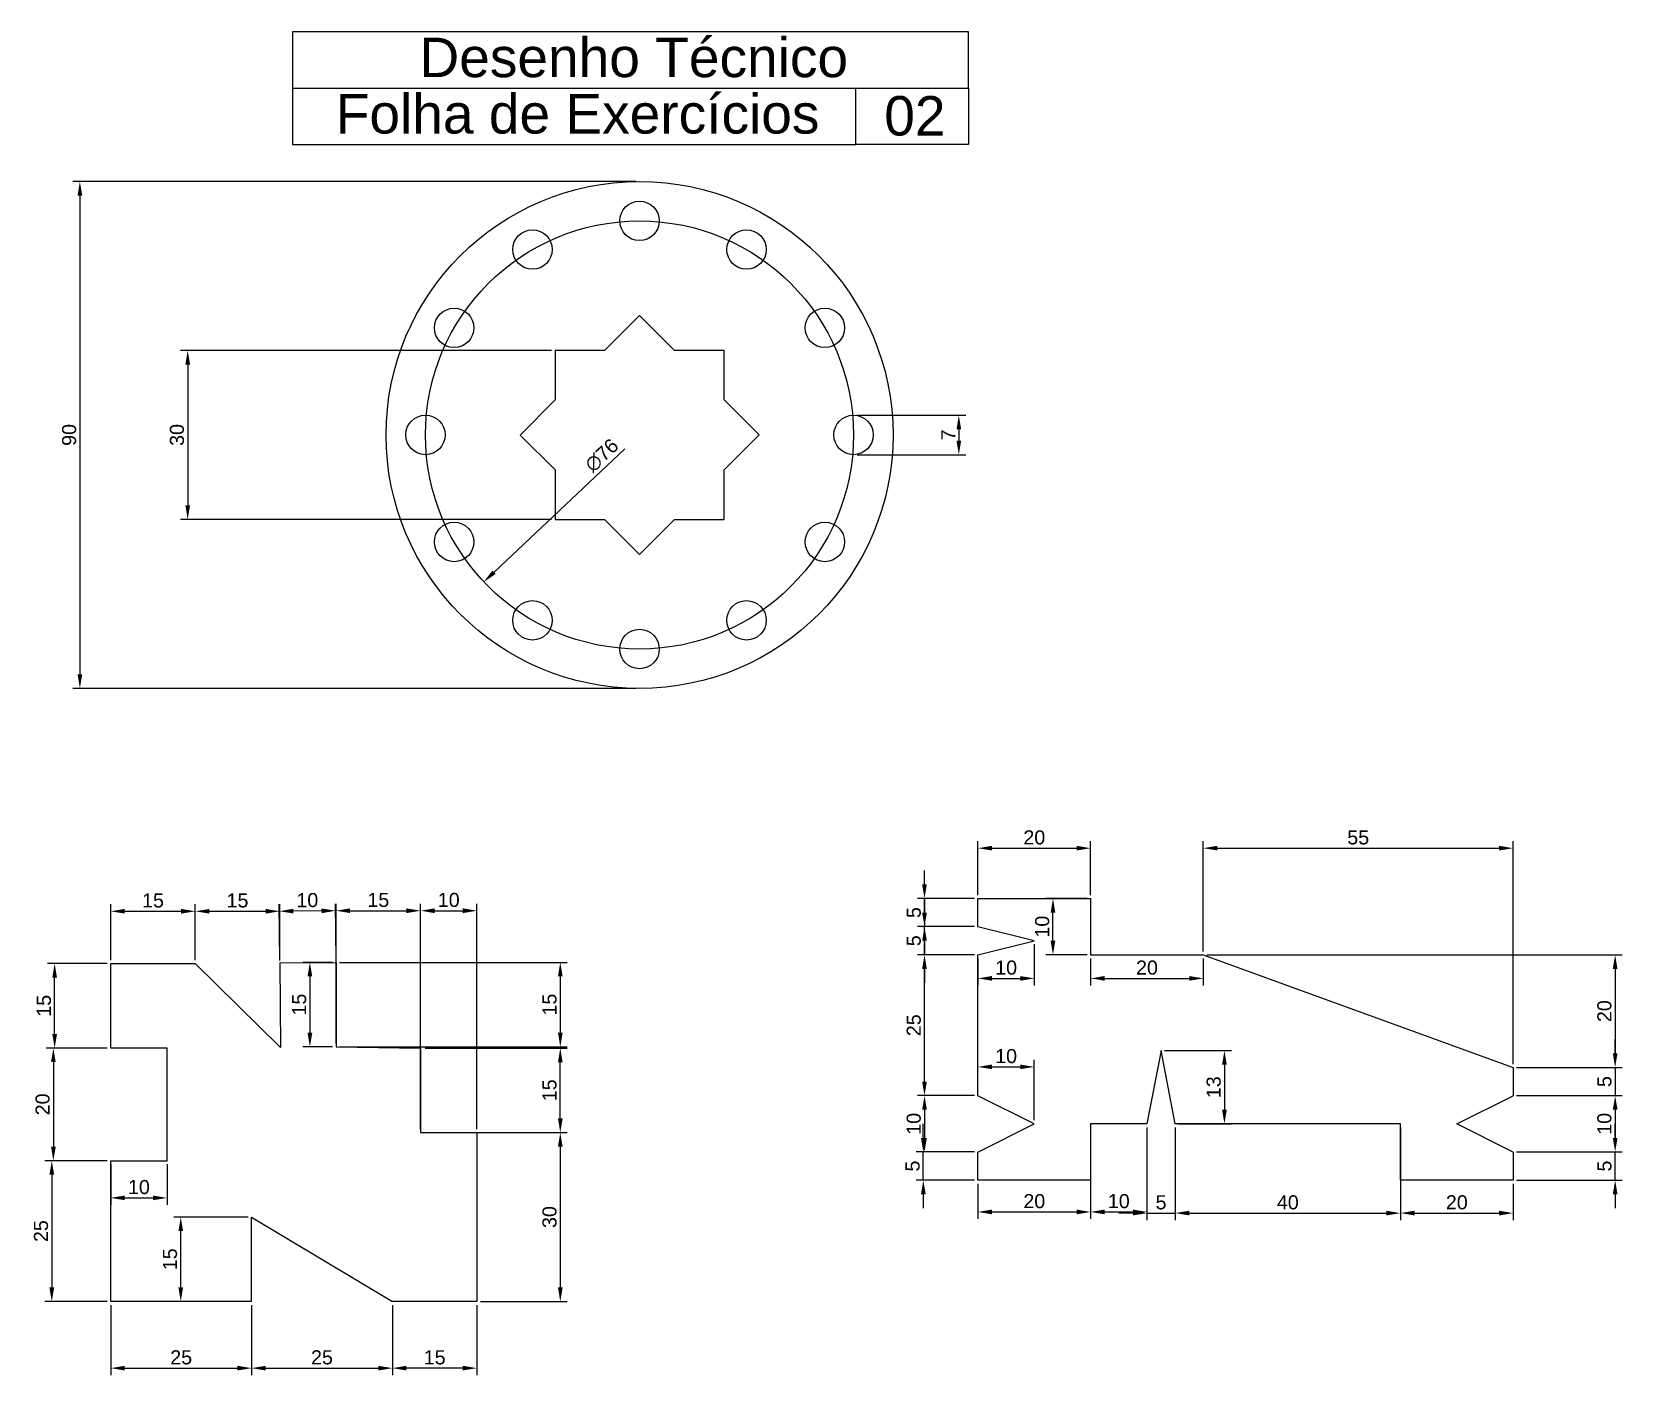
# Model space of a CAD drawing. Header units: millimetres. Extents: x 2318 to 2600, y 2111 to 2349.
import ezdxf

# ---------------------------------------------------------------- set-up
doc = ezdxf.new("R2010")
doc.units = ezdxf.units.MM
doc.layers.add('Imagem 01', color=1, linetype='Continuous')
doc.styles.get("Standard").update_dxf_attribs({"font": 'arial.ttf'})
doc.dimstyles.new('ISO-25', dxfattribs={"dimtxt": 2.5, "dimasz": 2.5, "dimexe": 1.25, "dimexo": 0.625, "dimtad": 1, "dimtxsty": 'Standard', "dimcen": 2.5, "dimadec": 0, "dimazin": 0, "dimtfac": 1, "dimtmove": 0, "dimatfit": 3, "dimfxl": 1, "dimarcsym": 0})

msp = doc.modelspace()

# ---------------------------------------------------------------- texts
at = {"char_height": 7, "attachment_point": 1}
for s, width, insert in [('\\pi22.508;Desenho Técnico', 120, (2363.952, 2348.008)), ('\\pi7.6514;Folha de Exercícios', 100, (2363.952, 2337.998)), ('\\pi5.0222;02', 20, (2463.952, 2337.646))]:
    msp.add_mtext_dynamic_manual_height_columns(s, width=width, gutter_width=12.5, heights=[0], dxfattribs=dict(at, insert=insert))

# ---------------------------------------------------------------- blocks, each defined once
blk = doc.blocks.new('*U2')
at = {"layer": 'Imagem 01'}
blk.add_circle((0, 0), 3.5, dxfattribs=at)
blk = doc.blocks.new('*U3')
at = {"layer": 'Imagem 01', "color": 0, "linetype": 'ByBlock', "lineweight": -2, "transparency": 16777216}
for p, rotation in [((2425.53, 2315.49), 89.99999999999997), ((2406.53, 2310.4), 119.9999999999999), ((2444.53, 2310.4), 59.99999999999996), ((2392.62, 2296.49), 150), ((2458.44, 2296.49), 29.99999999999999), ((2387.53, 2277.49), 180), ((2392.62, 2258.49), 209.9999999999999), ((2458.44, 2258.49), 329.9999999999999), ((2406.53, 2244.58), 239.9999999999999), ((2444.53, 2244.58), 299.9999999999999), ((2425.53, 2239.49), 269.9999999999998)]:
    blk.add_blockref('*U2', p, dxfattribs=dict(at, rotation=rotation))
blk.add_blockref('*U2', (2463.53, 2277.49), dxfattribs=at)
blk = doc.blocks.new('*D4')
at = {"layer": 'Defpoints', "color": 0, "transparency": 16777216}
for p in [(2410.53, 2292.49), (2345.32, 2262.49), (2410.53, 2262.49)]:
    blk.add_point(p, dxfattribs=at)
at = {"layer": 'Imagem 01', "color": 0, "lineweight": -2, "transparency": 16777216}
for p, q in [((2409.91, 2292.49), (2344.07, 2292.49)), ((2345.32, 2289.99), (2345.32, 2264.99)), ((2409.91, 2262.49), (2344.07, 2262.49))]:
    blk.add_line(p, q, dxfattribs=at)
at = {"layer": 'Imagem 01', "color": 0, "transparency": 16777216}
for points in [[(2344.91, 2289.99), (2345.74, 2289.99), (2345.32, 2292.49)], [(2344.91, 2264.99), (2345.74, 2264.99), (2345.32, 2262.49)]]:
    blk.add_solid(points, dxfattribs=at)
at = {"layer": 'Imagem 01', "color": 0, "transparency": 16777216, "insert": (2343.42, 2277.49), "char_height": 2.5, "attachment_point": 5, "rotation": 90}
blk.add_mtext('30', dxfattribs=at)
blk = doc.blocks.new('*D5')
at = {"layer": 'Defpoints', "color": 0, "transparency": 16777216}
for p in [(2425.53, 2322.49), (2326.18, 2232.49), (2425.53, 2232.49)]:
    blk.add_point(p, dxfattribs=at)
at = {"layer": 'Imagem 01', "color": 0, "lineweight": -2, "transparency": 16777216}
for p, q in [((2424.91, 2322.49), (2324.93, 2322.49)), ((2326.18, 2319.99), (2326.18, 2234.99)), ((2424.91, 2232.49), (2324.93, 2232.49))]:
    blk.add_line(p, q, dxfattribs=at)
at = {"layer": 'Imagem 01', "color": 0, "transparency": 16777216}
for points in [[(2325.77, 2319.99), (2326.6, 2319.99), (2326.18, 2322.49)], [(2325.77, 2234.99), (2326.6, 2234.99), (2326.18, 2232.49)]]:
    blk.add_solid(points, dxfattribs=at)
at = {"layer": 'Imagem 01', "color": 0, "transparency": 16777216, "insert": (2324.28, 2277.49), "char_height": 2.5, "attachment_point": 5, "rotation": 90}
blk.add_mtext('90', dxfattribs=at)
blk = doc.blocks.new('*D6')
at = {"layer": 'Defpoints', "color": 0, "transparency": 16777216}
for p in [(2463.53, 2280.99), (2463.53, 2273.99), (2482.21, 2273.99)]:
    blk.add_point(p, dxfattribs=at)
at = {"layer": 'Imagem 01', "color": 0, "lineweight": -2, "transparency": 16777216}
for p, q in [((2464.16, 2280.99), (2483.46, 2280.99)), ((2482.21, 2278.49), (2482.21, 2276.49)), ((2464.16, 2273.99), (2483.46, 2273.99))]:
    blk.add_line(p, q, dxfattribs=at)
at = {"layer": 'Imagem 01', "color": 0, "transparency": 16777216}
for points in [[(2481.8, 2278.49), (2482.63, 2278.49), (2482.21, 2280.99)], [(2481.8, 2276.49), (2482.63, 2276.49), (2482.21, 2273.99)]]:
    blk.add_solid(points, dxfattribs=at)
at = {"layer": 'Imagem 01', "color": 0, "transparency": 16777216, "insert": (2480.34, 2277.49), "char_height": 2.5, "attachment_point": 5, "rotation": 90}
blk.add_mtext('7', dxfattribs=at)
blk = doc.blocks.new('*D7')
at = {"layer": 'Defpoints', "color": 0, "transparency": 16777216}
for p in [(2453.17, 2303.56), (2397.89, 2251.41)]:
    blk.add_point(p, dxfattribs=at)
at = {"layer": 'Imagem 01', "color": 0, "lineweight": -2, "transparency": 16777216}
blk.add_line((2422.92, 2275.03), (2399.71, 2253.13), dxfattribs=at)
at = {"layer": 'Imagem 01', "color": 0, "transparency": 16777216}
blk.add_solid([(2399.42, 2253.43), (2400, 2252.82), (2397.89, 2251.41)], dxfattribs=at)
at = {"layer": 'Imagem 01', "color": 0, "transparency": 16777216, "insert": (2418.83, 2273.87), "char_height": 2.5, "attachment_point": 5, "rotation": 43.3311}
blk.add_mtext('∅76', dxfattribs=at)
blk = doc.blocks.new('*D8')
at = {"layer": 'Defpoints', "color": 0, "transparency": 16777216}
for p in [(2321.7, 2183.65), (2331.66, 2183.65), (2331.66, 2168.65)]:
    blk.add_point(p, dxfattribs=at)
at = {"layer": 'Imagem 01', "color": 0, "lineweight": -2, "transparency": 16777216}
for p, q in [((2331.03, 2183.65), (2320.45, 2183.65)), ((2321.7, 2171.15), (2321.7, 2181.15)), ((2331.03, 2168.65), (2320.45, 2168.65))]:
    blk.add_line(p, q, dxfattribs=at)
at = {"layer": 'Imagem 01', "color": 0, "transparency": 16777216}
for points in [[(2321.29, 2181.15), (2322.12, 2181.15), (2321.7, 2183.65)], [(2321.29, 2171.15), (2322.12, 2171.15), (2321.7, 2168.65)]]:
    blk.add_solid(points, dxfattribs=at)
at = {"layer": 'Imagem 01', "color": 0, "transparency": 16777216, "insert": (2319.8, 2176.15), "char_height": 2.5, "attachment_point": 5, "rotation": 90}
blk.add_mtext('15', dxfattribs=at)
blk = doc.blocks.new('*D9')
at = {"layer": 'Defpoints', "color": 0, "transparency": 16777216}
for p in [(2346.66, 2192.93), (2331.66, 2183.65), (2346.66, 2183.65)]:
    blk.add_point(p, dxfattribs=at)
at = {"layer": 'Imagem 01', "color": 0, "lineweight": -2, "transparency": 16777216}
for p, q in [((2331.66, 2184.27), (2331.66, 2194.18)), ((2346.66, 2184.27), (2346.66, 2194.18)), ((2334.16, 2192.93), (2344.16, 2192.93))]:
    blk.add_line(p, q, dxfattribs=at)
at = {"layer": 'Imagem 01', "color": 0, "transparency": 16777216}
for points in [[(2334.16, 2193.35), (2334.16, 2192.52), (2331.66, 2192.93)], [(2344.16, 2193.35), (2344.16, 2192.52), (2346.66, 2192.93)]]:
    blk.add_solid(points, dxfattribs=at)
at = {"layer": 'Imagem 01', "color": 0, "transparency": 16777216, "insert": (2339.16, 2194.84), "char_height": 2.5, "attachment_point": 5}
blk.add_mtext('15', dxfattribs=at)
blk = doc.blocks.new('*D10')
at = {"layer": 'Defpoints', "color": 0, "transparency": 16777216}
for p in [(2371.66, 2183.86), (2367.01, 2168.86), (2371.66, 2168.86)]:
    blk.add_point(p, dxfattribs=at)
at = {"layer": 'Imagem 01', "color": 0, "lineweight": -2, "transparency": 16777216}
for p, q in [((2371.03, 2183.86), (2365.76, 2183.86)), ((2367.01, 2181.36), (2367.01, 2171.36)), ((2371.03, 2168.86), (2365.76, 2168.86))]:
    blk.add_line(p, q, dxfattribs=at)
at = {"layer": 'Imagem 01', "color": 0, "transparency": 16777216}
for points in [[(2366.6, 2181.36), (2367.43, 2181.36), (2367.01, 2183.86)], [(2366.6, 2171.36), (2367.43, 2171.36), (2367.01, 2168.86)]]:
    blk.add_solid(points, dxfattribs=at)
at = {"layer": 'Imagem 01', "color": 0, "transparency": 16777216, "insert": (2365.11, 2176.36), "char_height": 2.5, "attachment_point": 5, "rotation": 90}
blk.add_mtext('15', dxfattribs=at)
blk = doc.blocks.new('*D11')
at = {"layer": 'Defpoints', "color": 0, "transparency": 16777216}
for p in [(2361.66, 2192.93), (2346.66, 2183.65), (2361.66, 2183.65)]:
    blk.add_point(p, dxfattribs=at)
at = {"layer": 'Imagem 01', "color": 0, "lineweight": -2, "transparency": 16777216}
for p, q in [((2346.66, 2184.27), (2346.66, 2194.18)), ((2361.66, 2184.27), (2361.66, 2194.18)), ((2349.16, 2192.93), (2359.16, 2192.93))]:
    blk.add_line(p, q, dxfattribs=at)
at = {"layer": 'Imagem 01', "color": 0, "transparency": 16777216}
for points in [[(2349.16, 2193.35), (2349.16, 2192.52), (2346.66, 2192.93)], [(2359.16, 2193.35), (2359.16, 2192.52), (2361.66, 2192.93)]]:
    blk.add_solid(points, dxfattribs=at)
at = {"layer": 'Imagem 01', "color": 0, "transparency": 16777216, "insert": (2354.16, 2194.84), "char_height": 2.5, "attachment_point": 5}
blk.add_mtext('15', dxfattribs=at)
blk = doc.blocks.new('*D12')
at = {"layer": 'Defpoints', "color": 0, "transparency": 16777216}
for p in [(2361.58, 2192.94), (2361.66, 2183.56), (2371.66, 2183.65)]:
    blk.add_point(p, dxfattribs=at)
at = {"layer": 'Imagem 01', "color": 0, "lineweight": -2, "transparency": 16777216}
for p, q in [((2361.66, 2184.19), (2361.57, 2194.19)), ((2371.65, 2184.27), (2371.57, 2194.28)), ((2369.08, 2193.01), (2364.08, 2192.97))]:
    blk.add_line(p, q, dxfattribs=at)
at = {"layer": 'Imagem 01', "color": 0, "transparency": 16777216}
for points in [[(2364.08, 2193.38), (2364.08, 2192.55), (2361.58, 2192.94)], [(2369.07, 2193.43), (2369.08, 2192.59), (2371.58, 2193.03)]]:
    blk.add_solid(points, dxfattribs=at)
at = {"layer": 'Imagem 01', "color": 0, "transparency": 16777216, "insert": (2366.56, 2194.89), "char_height": 2.5, "attachment_point": 5, "rotation": 0.4947}
blk.add_mtext('10', dxfattribs=at)
blk = doc.blocks.new('*D13')
at = {"layer": 'Defpoints', "color": 0, "transparency": 16777216}
for p in [(2371.66, 2183.86), (2371.66, 2168.86), (2411.46, 2168.86)]:
    blk.add_point(p, dxfattribs=at)
at = {"layer": 'Imagem 01', "color": 0, "lineweight": -2, "transparency": 16777216}
for p, q in [((2372.28, 2183.86), (2412.71, 2183.86)), ((2411.46, 2181.36), (2411.46, 2171.36)), ((2372.28, 2168.86), (2412.71, 2168.86))]:
    blk.add_line(p, q, dxfattribs=at)
at = {"layer": 'Imagem 01', "color": 0, "transparency": 16777216}
for points in [[(2411.05, 2181.36), (2411.88, 2181.36), (2411.46, 2183.86)], [(2411.05, 2171.36), (2411.88, 2171.36), (2411.46, 2168.86)]]:
    blk.add_solid(points, dxfattribs=at)
at = {"layer": 'Imagem 01', "color": 0, "transparency": 16777216, "insert": (2409.56, 2176.36), "char_height": 2.5, "attachment_point": 5, "rotation": 90}
blk.add_mtext('15', dxfattribs=at)
blk = doc.blocks.new('*D14')
at = {"layer": 'Defpoints', "color": 0, "transparency": 16777216}
for p in [(2386.66, 2193.03), (2371.66, 2168.86), (2386.66, 2168.65)]:
    blk.add_point(p, dxfattribs=at)
at = {"layer": 'Imagem 01', "color": 0, "lineweight": -2, "transparency": 16777216}
for p, q in [((2371.66, 2169.49), (2371.66, 2194.28)), ((2386.66, 2169.27), (2386.66, 2194.28)), ((2374.16, 2193.03), (2384.16, 2193.03))]:
    blk.add_line(p, q, dxfattribs=at)
at = {"layer": 'Imagem 01', "color": 0, "transparency": 16777216}
for points in [[(2374.16, 2193.45), (2374.16, 2192.61), (2371.66, 2193.03)], [(2384.16, 2193.45), (2384.16, 2192.61), (2386.66, 2193.03)]]:
    blk.add_solid(points, dxfattribs=at)
at = {"layer": 'Imagem 01', "color": 0, "transparency": 16777216, "insert": (2379.16, 2194.93), "char_height": 2.5, "attachment_point": 5}
blk.add_mtext('15', dxfattribs=at)
blk = doc.blocks.new('*D15')
at = {"layer": 'Defpoints', "color": 0, "transparency": 16777216}
for p in [(2396.66, 2193.03), (2386.66, 2153.65), (2396.66, 2153.65)]:
    blk.add_point(p, dxfattribs=at)
at = {"layer": 'Imagem 01', "color": 0, "lineweight": -2, "transparency": 16777216}
for p, q in [((2386.66, 2154.27), (2386.66, 2194.28)), ((2396.66, 2154.27), (2396.66, 2194.28)), ((2389.16, 2193.03), (2394.16, 2193.03))]:
    blk.add_line(p, q, dxfattribs=at)
at = {"layer": 'Imagem 01', "color": 0, "transparency": 16777216}
for points in [[(2389.16, 2193.45), (2389.16, 2192.61), (2386.66, 2193.03)], [(2394.16, 2193.45), (2394.16, 2192.61), (2396.66, 2193.03)]]:
    blk.add_solid(points, dxfattribs=at)
at = {"layer": 'Imagem 01', "color": 0, "transparency": 16777216, "insert": (2391.66, 2194.93), "char_height": 2.5, "attachment_point": 5}
blk.add_mtext('10', dxfattribs=at)
blk = doc.blocks.new('*D16')
at = {"layer": 'Defpoints', "color": 0, "transparency": 16777216}
for p in [(2386.88, 2168.64), (2411.46, 2168.64), (2386.66, 2153.65)]:
    blk.add_point(p, dxfattribs=at)
at = {"layer": 'Imagem 01', "color": 0, "lineweight": -2, "transparency": 16777216}
for p, q in [((2387.5, 2168.64), (2412.71, 2168.64)), ((2411.46, 2156.15), (2411.46, 2166.14)), ((2387.28, 2153.65), (2412.71, 2153.65))]:
    blk.add_line(p, q, dxfattribs=at)
at = {"layer": 'Imagem 01', "color": 0, "transparency": 16777216}
for points in [[(2411.05, 2166.14), (2411.88, 2166.14), (2411.46, 2168.64)], [(2411.05, 2156.15), (2411.88, 2156.15), (2411.46, 2153.65)]]:
    blk.add_solid(points, dxfattribs=at)
at = {"layer": 'Imagem 01', "color": 0, "transparency": 16777216, "insert": (2409.56, 2161.15), "char_height": 2.5, "attachment_point": 5, "rotation": 90}
blk.add_mtext('15', dxfattribs=at)
blk = doc.blocks.new('*D17')
at = {"layer": 'Defpoints', "color": 0, "transparency": 16777216}
for p in [(2396.66, 2153.65), (2396.66, 2123.65), (2411.46, 2123.65)]:
    blk.add_point(p, dxfattribs=at)
at = {"layer": 'Imagem 01', "color": 0, "lineweight": -2, "transparency": 16777216}
for p, q in [((2397.28, 2153.65), (2412.71, 2153.65)), ((2411.46, 2151.15), (2411.46, 2126.15)), ((2397.28, 2123.65), (2412.71, 2123.65))]:
    blk.add_line(p, q, dxfattribs=at)
at = {"layer": 'Imagem 01', "color": 0, "transparency": 16777216}
for points in [[(2411.05, 2151.15), (2411.88, 2151.15), (2411.46, 2153.65)], [(2411.05, 2126.15), (2411.88, 2126.15), (2411.46, 2123.65)]]:
    blk.add_solid(points, dxfattribs=at)
at = {"layer": 'Imagem 01', "color": 0, "transparency": 16777216, "insert": (2409.56, 2138.65), "char_height": 2.5, "attachment_point": 5, "rotation": 90}
blk.add_mtext('30', dxfattribs=at)
blk = doc.blocks.new('*D18')
at = {"layer": 'Defpoints', "color": 0, "transparency": 16777216}
for p in [(2381.66, 2123.65), (2396.66, 2123.65), (2381.66, 2111.83)]:
    blk.add_point(p, dxfattribs=at)
at = {"layer": 'Imagem 01', "color": 0, "lineweight": -2, "transparency": 16777216}
for p, q in [((2381.66, 2123.02), (2381.66, 2110.58)), ((2396.66, 2123.02), (2396.66, 2110.58)), ((2394.16, 2111.83), (2384.16, 2111.83))]:
    blk.add_line(p, q, dxfattribs=at)
at = {"layer": 'Imagem 01', "color": 0, "transparency": 16777216}
for points in [[(2384.16, 2112.24), (2384.16, 2111.41), (2381.66, 2111.83)], [(2394.16, 2112.24), (2394.16, 2111.41), (2396.66, 2111.83)]]:
    blk.add_solid(points, dxfattribs=at)
at = {"layer": 'Imagem 01', "color": 0, "transparency": 16777216, "insert": (2389.16, 2113.73), "char_height": 2.5, "attachment_point": 5}
blk.add_mtext('15', dxfattribs=at)
blk = doc.blocks.new('*D19')
at = {"layer": 'Defpoints', "color": 0, "transparency": 16777216}
for p in [(2356.66, 2123.65), (2381.66, 2123.65), (2381.66, 2111.83)]:
    blk.add_point(p, dxfattribs=at)
at = {"layer": 'Imagem 01', "color": 0, "lineweight": -2, "transparency": 16777216}
for p, q in [((2356.66, 2123.02), (2356.66, 2110.58)), ((2381.66, 2123.02), (2381.66, 2110.58)), ((2359.16, 2111.83), (2379.16, 2111.83))]:
    blk.add_line(p, q, dxfattribs=at)
at = {"layer": 'Imagem 01', "color": 0, "transparency": 16777216}
for points in [[(2359.16, 2112.24), (2359.16, 2111.41), (2356.66, 2111.83)], [(2379.16, 2112.24), (2379.16, 2111.41), (2381.66, 2111.83)]]:
    blk.add_solid(points, dxfattribs=at)
at = {"layer": 'Imagem 01', "color": 0, "transparency": 16777216, "insert": (2369.16, 2113.73), "char_height": 2.5, "attachment_point": 5}
blk.add_mtext('25', dxfattribs=at)
blk = doc.blocks.new('*D20')
at = {"layer": 'Defpoints', "color": 0, "transparency": 16777216}
for p in [(2344.09, 2138.65), (2356.66, 2138.65), (2356.66, 2123.65)]:
    blk.add_point(p, dxfattribs=at)
at = {"layer": 'Imagem 01', "color": 0, "lineweight": -2, "transparency": 16777216}
for p, q in [((2356.03, 2138.65), (2342.84, 2138.65)), ((2344.09, 2126.15), (2344.09, 2136.15)), ((2356.03, 2123.65), (2342.84, 2123.65))]:
    blk.add_line(p, q, dxfattribs=at)
at = {"layer": 'Imagem 01', "color": 0, "transparency": 16777216}
for points in [[(2343.67, 2136.15), (2344.5, 2136.15), (2344.09, 2138.65)], [(2343.67, 2126.15), (2344.5, 2126.15), (2344.09, 2123.65)]]:
    blk.add_solid(points, dxfattribs=at)
at = {"layer": 'Imagem 01', "color": 0, "transparency": 16777216, "insert": (2342.19, 2131.15), "char_height": 2.5, "attachment_point": 5, "rotation": 90}
blk.add_mtext('15', dxfattribs=at)
blk = doc.blocks.new('*D21')
at = {"layer": 'Defpoints', "color": 0, "transparency": 16777216}
for p in [(2331.66, 2148.65), (2341.66, 2148.65), (2341.66, 2142.05)]:
    blk.add_point(p, dxfattribs=at)
at = {"layer": 'Imagem 01', "color": 0, "lineweight": -2, "transparency": 16777216}
for p, q in [((2331.66, 2148.02), (2331.66, 2140.8)), ((2341.66, 2148.02), (2341.66, 2140.8)), ((2334.16, 2142.05), (2339.16, 2142.05))]:
    blk.add_line(p, q, dxfattribs=at)
at = {"layer": 'Imagem 01', "color": 0, "transparency": 16777216}
for points in [[(2334.16, 2142.47), (2334.16, 2141.64), (2331.66, 2142.05)], [(2339.16, 2142.47), (2339.16, 2141.64), (2341.66, 2142.05)]]:
    blk.add_solid(points, dxfattribs=at)
at = {"layer": 'Imagem 01', "color": 0, "transparency": 16777216, "insert": (2336.66, 2143.96), "char_height": 2.5, "attachment_point": 5}
blk.add_mtext('10', dxfattribs=at)
blk = doc.blocks.new('*D22')
at = {"layer": 'Defpoints', "color": 0, "transparency": 16777216}
for p in [(2331.66, 2123.65), (2356.66, 2123.65), (2356.66, 2111.83)]:
    blk.add_point(p, dxfattribs=at)
at = {"layer": 'Imagem 01', "color": 0, "lineweight": -2, "transparency": 16777216}
for p, q in [((2331.66, 2123.02), (2331.66, 2110.58)), ((2356.66, 2123.02), (2356.66, 2110.58)), ((2334.16, 2111.83), (2354.16, 2111.83))]:
    blk.add_line(p, q, dxfattribs=at)
at = {"layer": 'Imagem 01', "color": 0, "transparency": 16777216}
for points in [[(2334.16, 2112.24), (2334.16, 2111.41), (2331.66, 2111.83)], [(2354.16, 2112.24), (2354.16, 2111.41), (2356.66, 2111.83)]]:
    blk.add_solid(points, dxfattribs=at)
at = {"layer": 'Imagem 01', "color": 0, "transparency": 16777216, "insert": (2344.16, 2113.73), "char_height": 2.5, "attachment_point": 5}
blk.add_mtext('25', dxfattribs=at)
blk = doc.blocks.new('*D23')
at = {"layer": 'Defpoints', "color": 0, "transparency": 16777216}
for p in [(2331.66, 2148.65), (2321.19, 2123.65), (2331.66, 2123.65)]:
    blk.add_point(p, dxfattribs=at)
at = {"layer": 'Imagem 01', "color": 0, "lineweight": -2, "transparency": 16777216}
for p, q in [((2331.03, 2148.65), (2319.94, 2148.65)), ((2321.19, 2146.15), (2321.19, 2126.15)), ((2331.03, 2123.65), (2319.94, 2123.65))]:
    blk.add_line(p, q, dxfattribs=at)
at = {"layer": 'Imagem 01', "color": 0, "transparency": 16777216}
for points in [[(2320.77, 2146.15), (2321.61, 2146.15), (2321.19, 2148.65)], [(2320.77, 2126.15), (2321.61, 2126.15), (2321.19, 2123.65)]]:
    blk.add_solid(points, dxfattribs=at)
at = {"layer": 'Imagem 01', "color": 0, "transparency": 16777216, "insert": (2319.29, 2136.15), "char_height": 2.5, "attachment_point": 5, "rotation": 90}
blk.add_mtext('25', dxfattribs=at)
blk = doc.blocks.new('*D24')
at = {"layer": 'Defpoints', "color": 0, "transparency": 16777216}
for p in [(2331.66, 2168.65), (2321.47, 2148.65), (2331.66, 2148.65)]:
    blk.add_point(p, dxfattribs=at)
at = {"layer": 'Imagem 01', "color": 0, "lineweight": -2, "transparency": 16777216}
for p, q in [((2331.03, 2168.65), (2320.22, 2168.65)), ((2321.47, 2166.15), (2321.47, 2151.15)), ((2331.03, 2148.65), (2320.22, 2148.65))]:
    blk.add_line(p, q, dxfattribs=at)
at = {"layer": 'Imagem 01', "color": 0, "transparency": 16777216}
for points in [[(2321.06, 2166.15), (2321.89, 2166.15), (2321.47, 2168.65)], [(2321.06, 2151.15), (2321.89, 2151.15), (2321.47, 2148.65)]]:
    blk.add_solid(points, dxfattribs=at)
at = {"layer": 'Imagem 01', "color": 0, "transparency": 16777216, "insert": (2319.57, 2158.65), "char_height": 2.5, "attachment_point": 5, "rotation": 90}
blk.add_mtext('20', dxfattribs=at)
blk = doc.blocks.new('*D25')
at = {"layer": 'Defpoints', "color": 0, "transparency": 16777216}
for p in [(2505.61, 2204.13), (2485.61, 2195.2), (2505.61, 2195.2)]:
    blk.add_point(p, dxfattribs=at)
at = {"layer": 'Imagem 01', "color": 0, "lineweight": -2, "transparency": 16777216}
for p, q in [((2485.61, 2195.82), (2485.61, 2205.38)), ((2505.61, 2195.82), (2505.61, 2205.38)), ((2488.11, 2204.13), (2503.11, 2204.13))]:
    blk.add_line(p, q, dxfattribs=at)
at = {"layer": 'Imagem 01', "color": 0, "transparency": 16777216}
for points in [[(2488.11, 2204.55), (2488.11, 2203.72), (2485.61, 2204.13)], [(2503.11, 2204.55), (2503.11, 2203.72), (2505.61, 2204.13)]]:
    blk.add_solid(points, dxfattribs=at)
at = {"layer": 'Imagem 01', "color": 0, "transparency": 16777216, "insert": (2495.61, 2206.03), "char_height": 2.5, "attachment_point": 5}
blk.add_mtext('20', dxfattribs=at)
blk = doc.blocks.new('*D26')
at = {"layer": 'Defpoints', "color": 0, "transparency": 16777216}
for p in [(2498.92, 2195.2), (2505.61, 2195.2), (2505.61, 2185.2)]:
    blk.add_point(p, dxfattribs=at)
at = {"layer": 'Imagem 01', "color": 0, "lineweight": -2, "transparency": 16777216}
for p, q in [((2504.98, 2195.2), (2497.67, 2195.2)), ((2498.92, 2187.7), (2498.92, 2192.7)), ((2504.98, 2185.2), (2497.67, 2185.2))]:
    blk.add_line(p, q, dxfattribs=at)
at = {"layer": 'Imagem 01', "color": 0, "transparency": 16777216}
for points in [[(2498.51, 2192.7), (2499.34, 2192.7), (2498.92, 2195.2)], [(2498.51, 2187.7), (2499.34, 2187.7), (2498.92, 2185.2)]]:
    blk.add_solid(points, dxfattribs=at)
at = {"layer": 'Imagem 01', "color": 0, "transparency": 16777216, "insert": (2497.02, 2190.2), "char_height": 2.5, "attachment_point": 5, "rotation": 90}
blk.add_mtext('10', dxfattribs=at)
blk = doc.blocks.new('*D27')
at = {"layer": 'Defpoints', "color": 0, "transparency": 16777216}
for p in [(2495.61, 2187.7), (2485.61, 2185.2), (2495.61, 2181.02)]:
    blk.add_point(p, dxfattribs=at)
at = {"layer": 'Imagem 01', "color": 0, "lineweight": -2, "transparency": 16777216}
for p, q in [((2495.61, 2187.07), (2495.61, 2179.77)), ((2485.61, 2184.57), (2485.61, 2179.77)), ((2488.11, 2181.02), (2493.11, 2181.02))]:
    blk.add_line(p, q, dxfattribs=at)
at = {"layer": 'Imagem 01', "color": 0, "transparency": 16777216}
for points in [[(2488.11, 2181.44), (2488.11, 2180.6), (2485.61, 2181.02)], [(2493.11, 2181.44), (2493.11, 2180.6), (2495.61, 2181.02)]]:
    blk.add_solid(points, dxfattribs=at)
at = {"layer": 'Imagem 01', "color": 0, "transparency": 16777216, "insert": (2490.61, 2182.92), "char_height": 2.5, "attachment_point": 5}
blk.add_mtext('10', dxfattribs=at)
blk = doc.blocks.new('*D28')
at = {"layer": 'Defpoints', "color": 0, "transparency": 16777216}
for p in [(2505.61, 2185.2), (2525.61, 2185.2), (2525.61, 2181.02)]:
    blk.add_point(p, dxfattribs=at)
at = {"layer": 'Imagem 01', "color": 0, "lineweight": -2, "transparency": 16777216}
for p, q in [((2505.61, 2184.57), (2505.61, 2179.77)), ((2525.61, 2184.57), (2525.61, 2179.77)), ((2508.11, 2181.02), (2523.11, 2181.02))]:
    blk.add_line(p, q, dxfattribs=at)
at = {"layer": 'Imagem 01', "color": 0, "transparency": 16777216}
for points in [[(2508.11, 2181.44), (2508.11, 2180.6), (2505.61, 2181.02)], [(2523.11, 2181.44), (2523.11, 2180.6), (2525.61, 2181.02)]]:
    blk.add_solid(points, dxfattribs=at)
at = {"layer": 'Imagem 01', "color": 0, "transparency": 16777216, "insert": (2515.61, 2182.92), "char_height": 2.5, "attachment_point": 5}
blk.add_mtext('20', dxfattribs=at)
blk = doc.blocks.new('*D29')
at = {"layer": 'Defpoints', "color": 0, "transparency": 16777216}
for p in [(2580.61, 2204.13), (2525.61, 2185.2), (2580.61, 2165.2)]:
    blk.add_point(p, dxfattribs=at)
at = {"layer": 'Imagem 01', "color": 0, "lineweight": -2, "transparency": 16777216}
for p, q in [((2525.61, 2185.82), (2525.61, 2205.38)), ((2580.61, 2165.82), (2580.61, 2205.38)), ((2528.11, 2204.13), (2578.11, 2204.13))]:
    blk.add_line(p, q, dxfattribs=at)
at = {"layer": 'Imagem 01', "color": 0, "transparency": 16777216}
for points in [[(2528.11, 2204.55), (2528.11, 2203.72), (2525.61, 2204.13)], [(2578.11, 2204.55), (2578.11, 2203.72), (2580.61, 2204.13)]]:
    blk.add_solid(points, dxfattribs=at)
at = {"layer": 'Imagem 01', "color": 0, "transparency": 16777216, "insert": (2553.11, 2206.03), "char_height": 2.5, "attachment_point": 5}
blk.add_mtext('55', dxfattribs=at)
blk = doc.blocks.new('*D30')
at = {"layer": 'Defpoints', "color": 0, "transparency": 16777216}
for p in [(2525.61, 2185.2), (2580.61, 2165.2), (2598.72, 2165.2)]:
    blk.add_point(p, dxfattribs=at)
at = {"layer": 'Imagem 01', "color": 0, "lineweight": -2, "transparency": 16777216}
for p, q in [((2526.23, 2185.2), (2599.97, 2185.2)), ((2598.72, 2182.7), (2598.72, 2167.7)), ((2581.23, 2165.2), (2599.97, 2165.2))]:
    blk.add_line(p, q, dxfattribs=at)
at = {"layer": 'Imagem 01', "color": 0, "transparency": 16777216}
for points in [[(2598.31, 2182.7), (2599.14, 2182.7), (2598.72, 2185.2)], [(2598.31, 2167.7), (2599.14, 2167.7), (2598.72, 2165.2)]]:
    blk.add_solid(points, dxfattribs=at)
at = {"layer": 'Imagem 01', "color": 0, "transparency": 16777216, "insert": (2596.82, 2175.2), "char_height": 2.5, "attachment_point": 5, "rotation": 90}
blk.add_mtext('20', dxfattribs=at)
blk = doc.blocks.new('*D31')
at = {"layer": 'Defpoints', "color": 0, "transparency": 16777216}
for p in [(2580.61, 2165.2), (2580.61, 2160.2), (2598.72, 2160.2)]:
    blk.add_point(p, dxfattribs=at)
at = {"layer": 'Imagem 01', "color": 0, "lineweight": -2, "transparency": 16777216}
for p, q in [((2598.72, 2167.7), (2598.72, 2170.2)), ((2581.23, 2165.2), (2599.97, 2165.2)), ((2598.72, 2165.2), (2598.72, 2160.2)), ((2581.23, 2160.2), (2599.97, 2160.2)), ((2598.72, 2157.7), (2598.72, 2155.2))]:
    blk.add_line(p, q, dxfattribs=at)
at = {"layer": 'Imagem 01', "color": 0, "transparency": 16777216}
for points in [[(2598.31, 2167.7), (2599.14, 2167.7), (2598.72, 2165.2)], [(2598.31, 2157.7), (2599.14, 2157.7), (2598.72, 2160.2)]]:
    blk.add_solid(points, dxfattribs=at)
at = {"layer": 'Imagem 01', "color": 0, "transparency": 16777216, "insert": (2596.83, 2162.7), "char_height": 2.5, "attachment_point": 5, "rotation": 90}
blk.add_mtext('5', dxfattribs=at)
blk = doc.blocks.new('*D32')
at = {"layer": 'Defpoints', "color": 0, "transparency": 16777216}
for p in [(2580.61, 2160.2), (2580.61, 2150.2), (2598.72, 2150.2)]:
    blk.add_point(p, dxfattribs=at)
at = {"layer": 'Imagem 01', "color": 0, "lineweight": -2, "transparency": 16777216}
for p, q in [((2581.23, 2160.2), (2599.97, 2160.2)), ((2598.72, 2157.7), (2598.72, 2152.7)), ((2581.23, 2150.2), (2599.97, 2150.2))]:
    blk.add_line(p, q, dxfattribs=at)
at = {"layer": 'Imagem 01', "color": 0, "transparency": 16777216}
for points in [[(2598.31, 2157.7), (2599.14, 2157.7), (2598.72, 2160.2)], [(2598.31, 2152.7), (2599.14, 2152.7), (2598.72, 2150.2)]]:
    blk.add_solid(points, dxfattribs=at)
at = {"layer": 'Imagem 01', "color": 0, "transparency": 16777216, "insert": (2596.82, 2155.2), "char_height": 2.5, "attachment_point": 5, "rotation": 90}
blk.add_mtext('10', dxfattribs=at)
blk = doc.blocks.new('*D33')
at = {"layer": 'Defpoints', "color": 0, "transparency": 16777216}
for p in [(2580.61, 2150.2), (2598.72, 2150.2), (2580.61, 2145.2)]:
    blk.add_point(p, dxfattribs=at)
at = {"layer": 'Imagem 01', "color": 0, "lineweight": -2, "transparency": 16777216}
for p, q in [((2598.72, 2152.7), (2598.72, 2155.2)), ((2581.23, 2150.2), (2599.97, 2150.2)), ((2598.72, 2145.2), (2598.72, 2150.2)), ((2581.23, 2145.2), (2599.97, 2145.2)), ((2598.72, 2142.7), (2598.72, 2140.2))]:
    blk.add_line(p, q, dxfattribs=at)
at = {"layer": 'Imagem 01', "color": 0, "transparency": 16777216}
for points in [[(2598.31, 2152.7), (2599.14, 2152.7), (2598.72, 2150.2)], [(2598.31, 2142.7), (2599.14, 2142.7), (2598.72, 2145.2)]]:
    blk.add_solid(points, dxfattribs=at)
at = {"layer": 'Imagem 01', "color": 0, "transparency": 16777216, "insert": (2596.83, 2147.7), "char_height": 2.5, "attachment_point": 5, "rotation": 90}
blk.add_mtext('5', dxfattribs=at)
blk = doc.blocks.new('*D34')
at = {"layer": 'Defpoints', "color": 0, "transparency": 16777216}
for p in [(2560.61, 2145.2), (2580.61, 2145.2), (2580.61, 2139.35)]:
    blk.add_point(p, dxfattribs=at)
at = {"layer": 'Imagem 01', "color": 0, "lineweight": -2, "transparency": 16777216}
for p, q in [((2560.61, 2144.57), (2560.61, 2138.1)), ((2580.61, 2144.57), (2580.61, 2138.1)), ((2563.11, 2139.35), (2578.11, 2139.35))]:
    blk.add_line(p, q, dxfattribs=at)
at = {"layer": 'Imagem 01', "color": 0, "transparency": 16777216}
for points in [[(2563.11, 2139.77), (2563.11, 2138.94), (2560.61, 2139.35)], [(2578.11, 2139.77), (2578.11, 2138.94), (2580.61, 2139.35)]]:
    blk.add_solid(points, dxfattribs=at)
at = {"layer": 'Imagem 01', "color": 0, "transparency": 16777216, "insert": (2570.61, 2141.25), "char_height": 2.5, "attachment_point": 5}
blk.add_mtext('20', dxfattribs=at)
blk = doc.blocks.new('*D35')
at = {"layer": 'Defpoints', "color": 0, "transparency": 16777216}
for p in [(2520.61, 2155.2), (2560.61, 2155.2), (2560.61, 2139.35)]:
    blk.add_point(p, dxfattribs=at)
at = {"layer": 'Imagem 01', "color": 0, "lineweight": -2, "transparency": 16777216}
for p, q in [((2520.61, 2154.57), (2520.61, 2138.1)), ((2560.61, 2154.57), (2560.61, 2138.1)), ((2523.11, 2139.35), (2558.11, 2139.35))]:
    blk.add_line(p, q, dxfattribs=at)
at = {"layer": 'Imagem 01', "color": 0, "transparency": 16777216}
for points in [[(2523.11, 2139.77), (2523.11, 2138.94), (2520.61, 2139.35)], [(2558.11, 2139.77), (2558.11, 2138.94), (2560.61, 2139.35)]]:
    blk.add_solid(points, dxfattribs=at)
at = {"layer": 'Imagem 01', "color": 0, "transparency": 16777216, "insert": (2540.61, 2141.25), "char_height": 2.5, "attachment_point": 5}
blk.add_mtext('40', dxfattribs=at)
blk = doc.blocks.new('*D36')
at = {"layer": 'Defpoints', "color": 0, "transparency": 16777216}
for p in [(2518.11, 2168.2), (2520.61, 2155.2), (2529.36, 2155.2)]:
    blk.add_point(p, dxfattribs=at)
at = {"layer": 'Imagem 01', "color": 0, "lineweight": -2, "transparency": 16777216}
for p, q in [((2518.73, 2168.2), (2530.61, 2168.2)), ((2529.36, 2165.7), (2529.36, 2157.7)), ((2521.23, 2155.2), (2530.61, 2155.2))]:
    blk.add_line(p, q, dxfattribs=at)
at = {"layer": 'Imagem 01', "color": 0, "transparency": 16777216}
for points in [[(2528.94, 2165.7), (2529.78, 2165.7), (2529.36, 2168.2)], [(2528.94, 2157.7), (2529.78, 2157.7), (2529.36, 2155.2)]]:
    blk.add_solid(points, dxfattribs=at)
at = {"layer": 'Imagem 01', "color": 0, "transparency": 16777216, "insert": (2527.46, 2161.7), "char_height": 2.5, "attachment_point": 5, "rotation": 90}
blk.add_mtext('13', dxfattribs=at)
blk = doc.blocks.new('*D37')
at = {"layer": 'Defpoints', "color": 0, "transparency": 16777216}
for p in [(2515.61, 2155.2), (2520.61, 2155.2), (2520.61, 2139.35)]:
    blk.add_point(p, dxfattribs=at)
at = {"layer": 'Imagem 01', "color": 0, "lineweight": -2, "transparency": 16777216}
for p, q in [((2515.61, 2154.57), (2515.61, 2138.1)), ((2520.61, 2154.57), (2520.61, 2138.1)), ((2513.11, 2139.35), (2510.61, 2139.35)), ((2515.61, 2139.35), (2520.61, 2139.35)), ((2523.11, 2139.35), (2525.61, 2139.35))]:
    blk.add_line(p, q, dxfattribs=at)
at = {"layer": 'Imagem 01', "color": 0, "transparency": 16777216}
for points in [[(2513.11, 2139.77), (2513.11, 2138.94), (2515.61, 2139.35)], [(2523.11, 2139.77), (2523.11, 2138.94), (2520.61, 2139.35)]]:
    blk.add_solid(points, dxfattribs=at)
at = {"layer": 'Imagem 01', "color": 0, "transparency": 16777216, "insert": (2518.11, 2141.25), "char_height": 2.5, "attachment_point": 5}
blk.add_mtext('5', dxfattribs=at)
blk = doc.blocks.new('*D38')
at = {"layer": 'Defpoints', "color": 0, "transparency": 16777216}
for p in [(2505.61, 2155.2), (2515.61, 2155.2), (2515.61, 2139.56)]:
    blk.add_point(p, dxfattribs=at)
at = {"layer": 'Imagem 01', "color": 0, "lineweight": -2, "transparency": 16777216}
for p, q in [((2505.61, 2154.57), (2505.61, 2138.31)), ((2515.61, 2154.57), (2515.61, 2138.31)), ((2508.11, 2139.56), (2513.11, 2139.56))]:
    blk.add_line(p, q, dxfattribs=at)
at = {"layer": 'Imagem 01', "color": 0, "transparency": 16777216}
for points in [[(2508.11, 2139.98), (2508.11, 2139.14), (2505.61, 2139.56)], [(2513.11, 2139.98), (2513.11, 2139.14), (2515.61, 2139.56)]]:
    blk.add_solid(points, dxfattribs=at)
at = {"layer": 'Imagem 01', "color": 0, "transparency": 16777216, "insert": (2510.61, 2141.46), "char_height": 2.5, "attachment_point": 5}
blk.add_mtext('10', dxfattribs=at)
blk = doc.blocks.new('*D39')
at = {"layer": 'Defpoints', "color": 0, "transparency": 16777216}
for p in [(2485.61, 2145.2), (2505.61, 2145.2), (2505.61, 2139.56)]:
    blk.add_point(p, dxfattribs=at)
at = {"layer": 'Imagem 01', "color": 0, "lineweight": -2, "transparency": 16777216}
for p, q in [((2485.61, 2144.57), (2485.61, 2138.31)), ((2505.61, 2144.57), (2505.61, 2138.31)), ((2488.11, 2139.56), (2503.11, 2139.56))]:
    blk.add_line(p, q, dxfattribs=at)
at = {"layer": 'Imagem 01', "color": 0, "transparency": 16777216}
for points in [[(2488.11, 2139.98), (2488.11, 2139.14), (2485.61, 2139.56)], [(2503.11, 2139.98), (2503.11, 2139.14), (2505.61, 2139.56)]]:
    blk.add_solid(points, dxfattribs=at)
at = {"layer": 'Imagem 01', "color": 0, "transparency": 16777216, "insert": (2495.61, 2141.46), "char_height": 2.5, "attachment_point": 5}
blk.add_mtext('20', dxfattribs=at)
blk = doc.blocks.new('*D40')
at = {"layer": 'Defpoints', "color": 0, "transparency": 16777216}
for p in [(2475.91, 2150.2), (2485.61, 2150.2), (2485.61, 2145.2)]:
    blk.add_point(p, dxfattribs=at)
at = {"layer": 'Imagem 01', "color": 0, "lineweight": -2, "transparency": 16777216}
for p, q in [((2475.91, 2152.7), (2475.91, 2155.2)), ((2484.98, 2150.2), (2474.66, 2150.2)), ((2475.91, 2145.2), (2475.91, 2150.2)), ((2484.98, 2145.2), (2474.66, 2145.2)), ((2475.91, 2142.7), (2475.91, 2140.2))]:
    blk.add_line(p, q, dxfattribs=at)
at = {"layer": 'Imagem 01', "color": 0, "transparency": 16777216}
for points in [[(2475.49, 2152.7), (2476.33, 2152.7), (2475.91, 2150.2)], [(2475.49, 2142.7), (2476.33, 2142.7), (2475.91, 2145.2)]]:
    blk.add_solid(points, dxfattribs=at)
at = {"layer": 'Imagem 01', "color": 0, "transparency": 16777216, "insert": (2474.01, 2147.7), "char_height": 2.5, "attachment_point": 5, "rotation": 90}
blk.add_mtext('5', dxfattribs=at)
blk = doc.blocks.new('*D41')
at = {"layer": 'Defpoints', "color": 0, "transparency": 16777216}
for p in [(2485.61, 2160.2), (2476.12, 2150.2), (2485.61, 2150.2)]:
    blk.add_point(p, dxfattribs=at)
at = {"layer": 'Imagem 01', "color": 0, "lineweight": -2, "transparency": 16777216}
for p, q in [((2484.98, 2160.2), (2474.87, 2160.2)), ((2476.12, 2157.7), (2476.12, 2152.7)), ((2484.98, 2150.2), (2474.87, 2150.2))]:
    blk.add_line(p, q, dxfattribs=at)
at = {"layer": 'Imagem 01', "color": 0, "transparency": 16777216}
for points in [[(2475.7, 2157.7), (2476.53, 2157.7), (2476.12, 2160.2)], [(2475.7, 2152.7), (2476.53, 2152.7), (2476.12, 2150.2)]]:
    blk.add_solid(points, dxfattribs=at)
at = {"layer": 'Imagem 01', "color": 0, "transparency": 16777216, "insert": (2474.22, 2155.2), "char_height": 2.5, "attachment_point": 5, "rotation": 90}
blk.add_mtext('10', dxfattribs=at)
blk = doc.blocks.new('*D42')
at = {"layer": 'Defpoints', "color": 0, "transparency": 16777216}
for p in [(2495.61, 2165.31), (2485.61, 2160.2), (2495.61, 2155.2)]:
    blk.add_point(p, dxfattribs=at)
at = {"layer": 'Imagem 01', "color": 0, "lineweight": -2, "transparency": 16777216}
for p, q in [((2485.61, 2160.82), (2485.61, 2166.56)), ((2495.61, 2155.82), (2495.61, 2166.56)), ((2488.11, 2165.31), (2493.11, 2165.31))]:
    blk.add_line(p, q, dxfattribs=at)
at = {"layer": 'Imagem 01', "color": 0, "transparency": 16777216}
for points in [[(2488.11, 2165.73), (2488.11, 2164.9), (2485.61, 2165.31)], [(2493.11, 2165.73), (2493.11, 2164.9), (2495.61, 2165.31)]]:
    blk.add_solid(points, dxfattribs=at)
at = {"layer": 'Imagem 01', "color": 0, "transparency": 16777216, "insert": (2490.61, 2167.21), "char_height": 2.5, "attachment_point": 5}
blk.add_mtext('10', dxfattribs=at)
blk = doc.blocks.new('*D43')
at = {"layer": 'Defpoints', "color": 0, "transparency": 16777216}
for p in [(2476.12, 2185.2), (2485.61, 2185.2), (2485.61, 2160.2)]:
    blk.add_point(p, dxfattribs=at)
at = {"layer": 'Imagem 01', "color": 0, "lineweight": -2, "transparency": 16777216}
for p, q in [((2484.98, 2185.2), (2474.87, 2185.2)), ((2476.12, 2162.7), (2476.12, 2182.7)), ((2484.98, 2160.2), (2474.87, 2160.2))]:
    blk.add_line(p, q, dxfattribs=at)
at = {"layer": 'Imagem 01', "color": 0, "transparency": 16777216}
for points in [[(2475.7, 2182.7), (2476.53, 2182.7), (2476.12, 2185.2)], [(2475.7, 2162.7), (2476.53, 2162.7), (2476.12, 2160.2)]]:
    blk.add_solid(points, dxfattribs=at)
at = {"layer": 'Imagem 01', "color": 0, "transparency": 16777216, "insert": (2474.22, 2172.7), "char_height": 2.5, "attachment_point": 5, "rotation": 90}
blk.add_mtext('25', dxfattribs=at)
blk = doc.blocks.new('*D44')
at = {"layer": 'Defpoints', "color": 0, "transparency": 16777216}
for p in [(2476.12, 2190.2), (2485.61, 2190.2), (2485.61, 2185.2)]:
    blk.add_point(p, dxfattribs=at)
at = {"layer": 'Imagem 01', "color": 0, "lineweight": -2, "transparency": 16777216}
for p, q in [((2476.12, 2192.7), (2476.12, 2195.2)), ((2484.98, 2190.2), (2474.87, 2190.2)), ((2476.12, 2185.2), (2476.12, 2190.2)), ((2484.98, 2185.2), (2474.87, 2185.2)), ((2476.12, 2182.7), (2476.12, 2180.2))]:
    blk.add_line(p, q, dxfattribs=at)
at = {"layer": 'Imagem 01', "color": 0, "transparency": 16777216}
for points in [[(2475.7, 2192.7), (2476.53, 2192.7), (2476.12, 2190.2)], [(2475.7, 2182.7), (2476.53, 2182.7), (2476.12, 2185.2)]]:
    blk.add_solid(points, dxfattribs=at)
at = {"layer": 'Imagem 01', "color": 0, "transparency": 16777216, "insert": (2474.22, 2187.7), "char_height": 2.5, "attachment_point": 5, "rotation": 90}
blk.add_mtext('5', dxfattribs=at)
blk = doc.blocks.new('*D45')
at = {"layer": 'Defpoints', "color": 0, "transparency": 16777216}
for p in [(2485.61, 2195.2), (2476.12, 2190.2), (2485.61, 2190.2)]:
    blk.add_point(p, dxfattribs=at)
at = {"layer": 'Imagem 01', "color": 0, "lineweight": -2, "transparency": 16777216}
for p, q in [((2476.12, 2197.7), (2476.12, 2200.2)), ((2484.98, 2195.2), (2474.87, 2195.2)), ((2476.12, 2195.2), (2476.12, 2190.2)), ((2484.98, 2190.2), (2474.87, 2190.2)), ((2476.12, 2187.7), (2476.12, 2185.2))]:
    blk.add_line(p, q, dxfattribs=at)
at = {"layer": 'Imagem 01', "color": 0, "transparency": 16777216}
for points in [[(2475.7, 2197.7), (2476.53, 2197.7), (2476.12, 2195.2)], [(2475.7, 2187.7), (2476.53, 2187.7), (2476.12, 2190.2)]]:
    blk.add_solid(points, dxfattribs=at)
at = {"layer": 'Imagem 01', "color": 0, "transparency": 16777216, "insert": (2474.22, 2192.7), "char_height": 2.5, "attachment_point": 5, "rotation": 90}
blk.add_mtext('5', dxfattribs=at)

# ---------------------------------------------------------------- dimensions: what is measured, and where the dimension line sits
at = {"layer": 'Imagem 01'}
for base, p1, p2, picture, middle in [((2326.182, 2232.487), (2425.532, 2322.487), (2425.532, 2232.487), '*D5', (2324.281, 2277.487)), ((2345.325, 2262.487), (2410.532, 2292.487), (2410.532, 2262.487), '*D4', (2343.423, 2277.487)), ((2482.213, 2273.987), (2463.532, 2280.987), (2463.532, 2273.987), '*D6', (2480.338, 2277.487)), ((2476.118, 2190.196), (2485.606, 2195.196), (2485.606, 2190.196), '*D45', (2474.222, 2192.696)), ((2476.118, 2190.196), (2485.606, 2185.196), (2485.606, 2190.196), '*D44', (2474.222, 2187.696)), ((2498.922, 2195.196), (2505.606, 2185.196), (2505.606, 2195.196), '*D26', (2497.021, 2190.196)), ((2321.704, 2183.648), (2331.66, 2168.648), (2331.66, 2183.648), '*D8', (2319.803, 2176.148)), ((2367.014, 2168.864), (2371.659, 2183.864), (2371.659, 2168.864), '*D10', (2365.113, 2176.364)), ((2411.463, 2168.864), (2371.659, 2183.864), (2371.659, 2168.864), '*D13', (2409.561, 2176.364)), ((2476.118, 2185.196), (2485.606, 2160.196), (2485.606, 2185.196), '*D43', (2474.216, 2172.696)), ((2598.723, 2165.196), (2525.606, 2185.196), (2580.606, 2165.196), '*D30', (2596.822, 2175.196)), ((2321.472, 2148.648), (2331.66, 2168.648), (2331.66, 2148.648), '*D24', (2319.57, 2158.648)), ((2411.463, 2168.645), (2386.66, 2153.648), (2386.876, 2168.645), '*D16', (2409.561, 2161.146)), ((2598.723, 2160.196), (2580.606, 2165.196), (2580.606, 2160.196), '*D31', (2596.827, 2162.696)), ((2529.361, 2155.196), (2518.106, 2168.196), (2520.606, 2155.196), '*D36', (2527.458, 2161.696)), ((2476.118, 2150.196), (2485.606, 2160.196), (2485.606, 2150.196), '*D41', (2474.216, 2155.196)), ((2598.723, 2150.196), (2580.606, 2160.196), (2580.606, 2150.196), '*D32', (2596.822, 2155.196)), ((2475.91, 2150.196), (2485.606, 2145.196), (2485.606, 2150.196), '*D40', (2474.013, 2147.696)), ((2598.723, 2150.196), (2580.606, 2145.196), (2580.606, 2150.196), '*D33', (2596.827, 2147.696)), ((2411.463, 2123.648), (2396.66, 2153.648), (2396.66, 2123.648), '*D17', (2409.561, 2138.648)), ((2321.189, 2123.648), (2331.66, 2148.648), (2331.66, 2123.648), '*D23', (2319.287, 2136.148)), ((2344.087, 2138.648), (2356.66, 2123.648), (2356.66, 2138.648), '*D20', (2342.185, 2131.148))]:
    dim = msp.add_linear_dim(base=base, p1=p1, p2=p2, angle=90, dimstyle='ISO-25', dxfattribs=at)
    dim.commit()
    dim.dimension.update_dxf_attribs({"geometry": picture, "text_midpoint": middle})
dim = msp.add_diameter_dim_2p(p1=(2453.173, 2303.563), p2=(2397.891, 2251.41), dimstyle='ISO-25', dxfattribs=at)
dim.commit()
dim.dimension.update_dxf_attribs({"geometry": '*D7', "text_midpoint": (2420.179, 2272.437), "dimtype": 163})
for base, p1, p2, picture, middle in [((2505.606, 2204.132), (2485.606, 2195.196), (2505.606, 2195.196), '*D25', (2495.606, 2206.034)), ((2580.606, 2204.132), (2525.606, 2185.196), (2580.606, 2165.196), '*D29', (2553.106, 2206.029)), ((2386.66, 2193.031), (2371.659, 2168.864), (2386.66, 2168.648), '*D14', (2379.159, 2194.933)), ((2396.66, 2193.031), (2386.66, 2153.648), (2396.66, 2153.648), '*D15', (2391.66, 2194.933)), ((2346.66, 2192.935), (2331.66, 2183.648), (2346.66, 2183.648), '*D9', (2339.16, 2194.836)), ((2361.66, 2192.935), (2346.66, 2183.648), (2361.66, 2183.648), '*D11', (2354.16, 2194.836)), ((2495.606, 2181.021), (2485.606, 2185.196), (2495.606, 2187.696), '*D27', (2490.606, 2182.922)), ((2525.606, 2181.021), (2505.606, 2185.196), (2525.606, 2185.196), '*D28', (2515.606, 2182.922)), ((2495.606, 2165.313), (2485.606, 2160.196), (2495.606, 2155.196), '*D42', (2490.606, 2167.214)), ((2515.606, 2139.561), (2505.606, 2155.196), (2515.606, 2155.196), '*D38', (2510.606, 2141.462)), ((2520.606, 2139.352), (2515.606, 2155.196), (2520.606, 2155.196), '*D37', (2518.106, 2141.248)), ((2560.606, 2139.352), (2520.606, 2155.196), (2560.606, 2155.196), '*D35', (2540.606, 2141.254)), ((2341.66, 2142.054), (2331.66, 2148.648), (2341.66, 2148.648), '*D21', (2336.66, 2143.956)), ((2505.606, 2139.561), (2485.606, 2145.196), (2505.606, 2145.196), '*D39', (2495.606, 2141.462)), ((2580.606, 2139.352), (2560.606, 2145.196), (2580.606, 2145.196), '*D34', (2570.606, 2141.254)), ((2356.66, 2111.827), (2331.66, 2123.648), (2356.66, 2123.648), '*D22', (2344.16, 2113.728)), ((2381.66, 2111.827), (2356.66, 2123.648), (2381.66, 2123.648), '*D19', (2369.16, 2113.728)), ((2381.66, 2111.827), (2396.66, 2123.648), (2381.66, 2123.648), '*D18', (2389.16, 2113.728))]:
    dim = msp.add_linear_dim(base=base, p1=p1, p2=p2, dimstyle='ISO-25', dxfattribs=at)
    dim.commit()
    dim.dimension.update_dxf_attribs({"geometry": picture, "text_midpoint": middle})
dim = msp.add_aligned_dim(p1=(2371.659, 2183.648), p2=(2361.661, 2183.562), distance=-9.384, dimstyle='ISO-25', dxfattribs=at)
dim.commit()
dim.dimension.update_dxf_attribs({"geometry": '*D12', "text_midpoint": (2366.563, 2194.889)})

# ---------------------------------------------------------------- linework, layer by layer
for p, q in [((2363.952, 2339.057), (2363.952, 2329.057)), ((2463.952, 2329.057), (2463.952, 2339.057)), ((2483.952, 2339.057), (2483.952, 2329.057)), ((2363.952, 2329.057), (2463.952, 2329.057)), ((2483.952, 2329.057), (2463.952, 2329.057))]:
    msp.add_line(p, q)
msp.add_lwpolyline([(2363.952, 2339.057), (2483.952, 2339.057), (2483.952, 2349.057), (2363.952, 2349.057)], close=True)
at = {"layer": 'Imagem 01'}
for p, q in [((2485.606, 2195.196), (2505.606, 2195.196)), ((2485.606, 2190.196), (2485.606, 2195.196)), ((2505.606, 2195.196), (2505.606, 2185.196)), ((2495.606, 2187.696), (2485.606, 2190.196)), ((2485.606, 2185.196), (2495.606, 2187.696)), ((2331.66, 2168.648), (2331.66, 2183.648)), ((2331.66, 2183.648), (2346.66, 2183.648)), ((2361.789, 2168.778), (2346.66, 2183.648)), ((2361.659, 2183.777), (2371.659, 2183.864)), ((2361.659, 2183.777), (2361.789, 2168.778)), ((2371.659, 2183.864), (2371.659, 2168.864)), ((2485.606, 2160.196), (2485.606, 2185.196)), ((2505.606, 2185.196), (2525.606, 2185.196)), ((2525.606, 2185.196), (2580.606, 2165.196)), ((2341.66, 2168.648), (2331.66, 2168.648)), ((2341.66, 2148.648), (2341.66, 2168.648)), ((2371.659, 2168.864), (2386.66, 2168.648)), ((2386.66, 2168.648), (2386.66, 2153.648)), ((2518.106, 2168.196), (2515.606, 2155.196)), ((2520.606, 2155.196), (2518.106, 2168.196)), ((2580.606, 2165.196), (2580.606, 2160.196)), ((2495.606, 2155.196), (2485.606, 2160.196)), ((2570.606, 2155.196), (2580.606, 2160.196)), ((2485.606, 2150.196), (2495.606, 2155.196)), ((2515.606, 2155.196), (2505.606, 2155.196)), ((2505.606, 2155.196), (2505.606, 2145.196)), ((2560.606, 2155.196), (2520.606, 2155.196)), ((2560.606, 2145.196), (2560.606, 2155.196)), ((2580.606, 2150.196), (2570.606, 2155.196)), ((2386.66, 2153.648), (2396.66, 2153.648)), ((2396.66, 2153.648), (2396.66, 2123.648)), ((2331.66, 2123.648), (2331.66, 2148.648)), ((2331.66, 2148.648), (2341.66, 2148.648)), ((2485.606, 2145.196), (2485.606, 2150.196)), ((2580.606, 2150.196), (2580.606, 2145.196)), ((2505.606, 2145.196), (2485.606, 2145.196)), ((2580.606, 2145.196), (2560.606, 2145.196)), ((2356.66, 2123.648), (2356.66, 2138.648)), ((2356.66, 2138.648), (2381.66, 2123.648)), ((2356.66, 2123.648), (2331.66, 2123.648)), ((2396.66, 2123.648), (2381.66, 2123.648))]:
    msp.add_line(p, q, dxfattribs=at)
for points in [[(2419.315, 2292.487), (2425.523, 2298.7), (2431.741, 2292.487)], [(2419.315, 2292.487), (2410.532, 2292.487), (2410.532, 2283.696)], [(2440.532, 2283.704), (2440.532, 2292.487), (2431.741, 2292.487)], [(2410.532, 2271.269), (2404.319, 2277.477), (2410.532, 2283.696)], [(2440.532, 2283.704), (2446.745, 2277.496), (2440.532, 2271.277)], [(2410.532, 2271.269), (2410.532, 2262.487), (2419.323, 2262.487)], [(2431.749, 2262.487), (2440.532, 2262.487), (2440.532, 2271.277)], [(2431.749, 2262.487), (2425.542, 2256.273), (2419.323, 2262.487)]]:
    msp.add_lwpolyline(points, dxfattribs=at)
for radius in [45, 38]:
    msp.add_circle((2425.532, 2277.487), radius, dxfattribs=at)

# ---------------------------------------------------------------- block references
msp.add_blockref('*U3', (0, 0), dxfattribs=at)

msp.set_redraw_order([(e.dxf.handle, doc.entitydb.next_handle()) for e in msp.query("TEXT MTEXT ATTDEF DIMENSION ARC_DIMENSION")])  # texts and dimensions are drawn at this point

doc.saveas('drawing.dxf')
